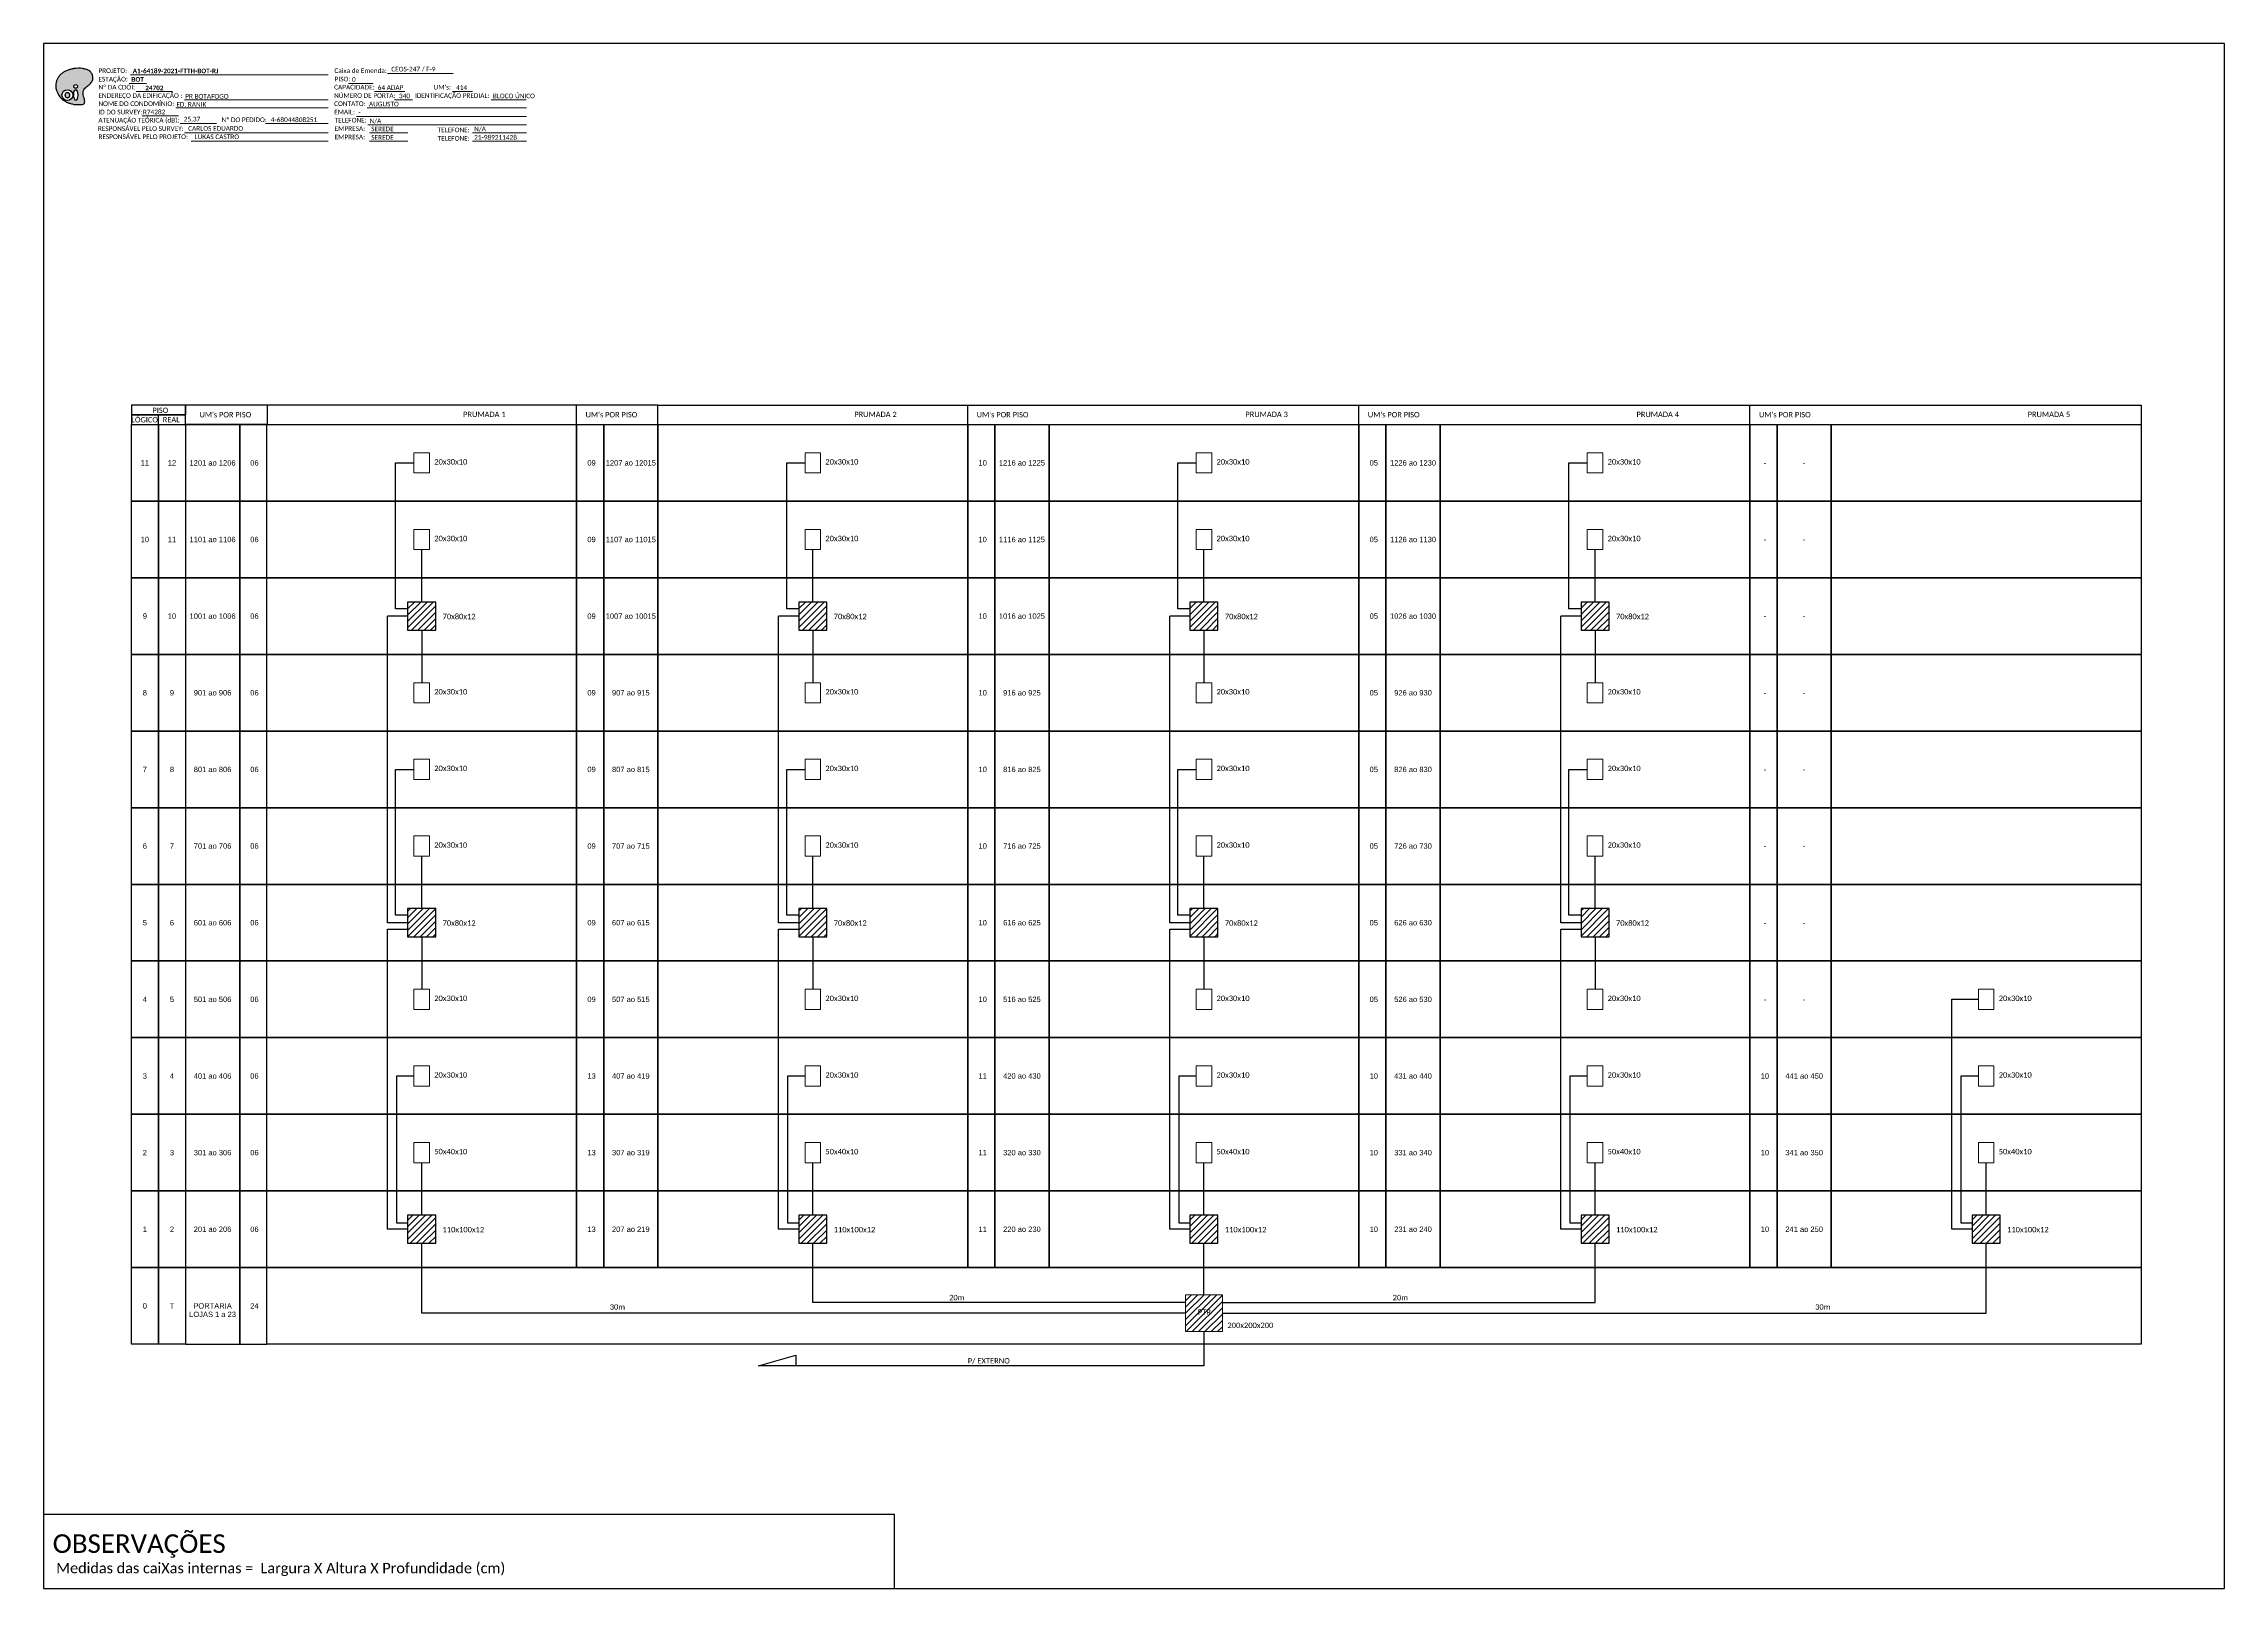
# Model space of a CAD drawing. Extents: x -89 to 2536, y 705 to 1299.
# Drawn here: x 804 to 1642, y 705 to 1299 of the extents above; entities that cross this region are included whole.
import ezdxf
from ezdxf.enums import TextEntityAlignment as Align

# ---------------------------------------------------------------- set-up
doc = ezdxf.new("R2010")
doc.units = 0
doc.styles.add('ARIAL', font='arial.ttf')
doc.styles.add('WMF-Calibri0', font='calibri.ttf')
doc.styles.add('WMF-Calibri1', font='calibrib.ttf')

# ---------------------------------------------------------------- blocks, each defined once
blk = doc.blocks.new('OI')
h = blk.add_hatch(color=40)
edge = h.paths.add_edge_path()
edge.add_spline(control_points=[(4.35, -0.67), (3.92, -0.99), (3.26, -1.5), (2.81, -2.59), (2.9, -3.5), (3.06, -4.27), (3.31, -4.85), (3.37, -5.39), (3.4, -5.88), (3.2, -6.4), (2.54, -6.61), (1.65, -6.63), (0.55, -6.67), (-0.56, -6.42), (-1.61, -6.14), (-2.77, -5.61), (-3.92, -4.77), (-4.89, -3.7), (-5.34, -2.65), (-5.6, -1.94), (-5.85, -0.96), (-5.71, 0.47), (-5.1, 2.02), (-4.14, 3.02), (-3.3, 3.61), (-2.37, 4.16), (-1.36, 4.44), (-0.56, 4.7), (0.79, 4.85), (2.24, 4.97), (3.79, 4.57), (4.67, 4.21), (5.44, 3.65), (5.76, 2.99), (6.03, 2.21), (6.01, 1.46), (5.72, 0.64), (5.31, 0.08), (4.88, -0.38), (4.51, -0.55), (4.35, -0.67)], knot_values=[0, 0, 0, 0, 1.60434, 2.417191, 3.427595, 4.282808, 4.776746, 5.304182, 5.888771, 6.258406, 6.858137, 7.79129, 8.986195, 10.124242, 11.187857, 12.242908, 13.953784, 15.414161, 16.515391, 17.349188, 17.675853, 19.552021, 21.515531, 22.568638, 23.63245, 24.621084, 25.782718, 26.745347, 27.142653, 29.870543, 31.004649, 31.921532, 32.709589, 33.801391, 34.042471, 35.192333, 35.971461, 36.628871, 37.254359, 37.836911, 37.836911, 37.836911, 37.836911], degree=3, periodic=0)
h.paths.add_polyline_path([(1.13, -0.87, -1), (-0.04, -0.87, -1)], flags=16)
edge = h.paths.add_edge_path(flags=16)
edge.add_ellipse((0.56, -3.59), major_axis=(-0.02, 1.71), ratio=0.361305, start_angle=0, end_angle=360)
h.paths.add_polyline_path([(-0.36, -3.62, -1), (-3.8, -3.62, -1)], flags=16)
edge = h.paths.add_edge_path(flags=0)
edge.add_ellipse((-2.08, -3.62), major_axis=(0, 0.885), ratio=0.758294, start_angle=0, end_angle=360)
at = {"color": 40}
for centre, radius in [((-2.08, -3.62), 1.72), ((0.54, -0.87), 0.587)]:
    blk.add_circle(centre, radius, dxfattribs=at)
blk.add_ellipse((-2.08, -3.62), major_axis=(0, 0.885), ratio=0.758294, start_param=-3.141592653589792, end_param=3.141592653589792, dxfattribs=at)
blk.add_ellipse((0.56, -3.59), major_axis=(-0.02, 1.71), ratio=0.361305, dxfattribs=at)
at = {"color": 40, "start_tangent": (-0.800898, -0.598801), "end_tangent": (-0.800898, -0.598801)}
blk.add_spline([(4.35, -0.67), (3.2, -1.78), (2.9, -2.54), (2.92, -3.55), (3.12, -4.38), (3.28, -4.85), (3.37, -5.37), (3.35, -5.95), (3.2, -6.29), (2.66, -6.55), (1.73, -6.63), (0.54, -6.62), (-0.58, -6.41), (-1.6, -6.11), (-2.56, -5.67), (-3.95, -4.67), (-4.89, -3.56), (-5.37, -2.56), (-5.64, -1.78), (-5.72, -1.46), (-5.63, 0.42), (-4.84, 2.22), (-4.13, 2.99), (-3.27, 3.62), (-2.4, 4.09), (-1.3, 4.47), (-0.37, 4.72), (0.02, 4.77), (2.75, 4.8), (3.85, 4.53), (4.69, 4.16), (5.31, 3.68), (5.85, 2.73), (5.93, 2.5), (5.94, 1.35), (5.67, 0.62), (5.29, 0.08), (4.84, -0.36), (4.35, -0.67)], degree=3, dxfattribs=at)
blk = doc.blocks.new('CARIMBO')
at = {"color": 7, "lineweight": 0}
for points in [[(134.48, -16.3), (159.61, -16.3)], [(35.15, -20.06), (41.7, -20.06)], [(35.66, -16.79), (111.64, -16.79)], [(37.81, -23.14), (51.75, -23.14)], [(119.43, -20.02), (128.92, -20.02)], [(129.48, -23.14), (141.1, -23.14)], [(159.42, -23.14), (167.09, -23.14)], [(40.13, -32.55), (54.07, -32.55)], [(52.97, -29.48), (111.64, -29.48)], [(56.38, -26.37), (111.64, -26.37)], [(122.56, -32.72), (187.83, -32.72)], [(126.6, -29.48), (187.83, -29.48)], [(137.07, -26.37), (144.01, -26.37)], [(174.24, -26.37), (187.8, -26.37)], [(54.67, -35.52), (68.61, -35.52)], [(56.38, -39.07), (111.64, -39.07)], [(126.84, -35.96), (187.83, -35.96)], [(127.45, -39.07), (142.25, -39.07)], [(167.06, -39.07), (187.83, -39.07)], [(58.87, -42.31), (111.64, -42.31)], [(127.45, -42.31), (142.25, -42.31)], [(167.06, -42.31), (187.83, -42.31)]]:
    blk.add_lwpolyline(points, dxfattribs=at)
at = {"color": 7, "xscale": 1.213923925163967, "yscale": 1.213923925163967, "zscale": 1.213923925163967, "rotation": 0.1532896023949059}
blk.add_blockref('OI', (13.86, -20.16), dxfattribs=at)
at = {"color": 7, "lineweight": 0, "style": 'WMF-Calibri0'}
for s, height, p in [('PROJETO:', 1.793, (23.26, -16.04)), ('Caixa de Emenda:', 1.7927, (114.02, -16.04)), ('ESTAÇÃO:', 1.793, (23.26, -19.32)), ('ENDEREÇO DA EDIFICAÇÃO :', 1.7927, (23.26, -25.63)), ('Nº DA CDOI:', 1.7927, (23.26, -22.39)), ('CAPACIDADE:', 1.7927, (113.91, -22.39)), ('NÚMERO DE PORTA:', 1.7927, (113.91, -25.63)), ('PISO:', 1.793, (114.09, -19.28)), ('IDENTIFICAÇÃO PREDIAL:', 1.7927, (144.99, -25.63)), ("UM's:", 1.793, (152.15, -22.39)), ('ATENUAÇÃO TEÓRICA (dB):', 1.7927, (23.26, -35.09)), ('NOME DO CONDOMÍNIO:', 1.7927, (23.26, -28.74)), ('ID DO SURVEY:', 1.7927, (23.26, -31.97)), ('CONTATO:', 1.793, (113.91, -28.74)), ('EMAIL:', 1.793, (113.91, -31.97)), ('TELEFONE:', 1.793, (114.09, -35.09)), ('RESPONSÁVEL PELO SURVEY:', 1.7927, (23.02, -38.32)), ('RESPONSÁVEL PELO PROJETO:', 1.7927, (23.26, -41.44)), ('EMPRESA:', 1.793, (114.09, -38.32)), ('EMPRESA:', 1.793, (114.09, -41.56)), ('TELEFONE:', 1.793, (153.7, -38.83)), ('TELEFONE:', 1.793, (153.7, -42.06))]:
    blk.add_text(s, height=height, dxfattribs=at).set_placement(p)
at = {"color": 7, "lineweight": 0, "flags": 8}
for tag, p, style in [('PROJ', (36.46, -16.13), 'WMF-Calibri1'), ('CEOS-XX', (135.87, -15.46), 'WMF-Calibri0'), ('EST', (35.94, -19.41), 'WMF-Calibri1'), ('LOGRADOURO', (56.65, -25.91), 'WMF-Calibri0'), ('PISO_PTR', (120.78, -19.42), 'WMF-Calibri0'), ('CAPAC.', (130.66, -22.52), 'WMF-Calibri0'), ('N°', (138.85, -25.77), 'WMF-Calibri0'), ("UC'S", (160.78, -22.54), 'WMF-Calibri0'), ('N°PREDIO', (174.94, -25.77), 'WMF-Calibri0'), ('_ID_', (40.39, -31.94), 'WMF-Calibri0'), ('NOME_DO_COND.', (53.23, -29.02), 'WMF-Calibri0'), ('O_POTEN', (56.06, -34.68), 'WMF-Calibri0'), ('EMAIL', (123.26, -32.12), 'WMF-Calibri0'), ('NOME_DO_CONTATO', (127.3, -28.89), 'WMF-Calibri0'), ('RES_SURVEY', (57.78, -38.23), 'WMF-Calibri0'), ('RES_PROJ', (60.27, -41.47), 'WMF-Calibri0'), ('TELEFONE', (127.55, -35.36), 'WMF-Calibri0'), ('EMP_RESP_SURVEY', (128.16, -38.47), 'WMF-Calibri0'), ('EMP_RESP_PROJ', (128.16, -41.71), 'WMF-Calibri0'), ('CONT_RESP_SURVEY', (167.76, -38.47), 'WMF-Calibri0'), ('CONT_RESP_PROJ', (167.76, -41.71), 'WMF-Calibri0')]:
    blk.add_attdef(tag, p, '', height=1.79, dxfattribs=dict(at, style=style))
at = {"color": 7, "lineweight": 0, "style": 'WMF-Calibri1', "flags": 8}
blk.add_attdef("N° CDO'S", text='', height=1.79, dxfattribs=at).set_placement((44.78, -22.68), align=Align.CENTER)

msp = doc.modelspace()

# ---------------------------------------------------------------- hatches: boundary and pattern name
h = msp.add_hatch()
h.set_pattern_fill('ANSI31', color=1, scale=0.54)
h.paths.add_polyline_path([(943.48, 1073.48), (954.28, 1073.48), (954.28, 1084.28), (943.48, 1084.28)])
h = msp.add_hatch()
h.set_pattern_fill('ANSI31', color=1, scale=0.54)
h.paths.add_polyline_path([(1093.88, 1073.48), (1104.68, 1073.48), (1104.68, 1084.28), (1093.88, 1084.28)])
h = msp.add_hatch()
h.set_pattern_fill('ANSI31', color=1, scale=0.54)
h.paths.add_polyline_path([(1244.28, 1073.48), (1255.08, 1073.48), (1255.08, 1084.28), (1244.28, 1084.28)])
h = msp.add_hatch()
h.set_pattern_fill('ANSI31', color=1, scale=0.54)
h.paths.add_polyline_path([(1394.68, 1073.48), (1405.48, 1073.48), (1405.48, 1084.28), (1394.68, 1084.28)])
h = msp.add_hatch()
h.set_pattern_fill('ANSI31', color=1, scale=0.54)
h.paths.add_polyline_path([(943.48, 955.6), (954.28, 955.6), (954.28, 966.4), (943.48, 966.4)])
h = msp.add_hatch()
h.set_pattern_fill('ANSI31', color=1, scale=0.54)
h.paths.add_polyline_path([(1093.88, 955.6), (1104.68, 955.6), (1104.68, 966.4), (1093.88, 966.4)])
h = msp.add_hatch()
h.set_pattern_fill('ANSI31', color=1, scale=0.54)
h.paths.add_polyline_path([(1244.28, 955.6), (1255.08, 955.6), (1255.08, 966.4), (1244.28, 966.4)])
h = msp.add_hatch()
h.set_pattern_fill('ANSI31', color=1, scale=0.54)
h.paths.add_polyline_path([(1394.68, 955.6), (1405.48, 955.6), (1405.48, 966.4), (1394.68, 966.4)])
h = msp.add_hatch()
h.set_pattern_fill('ANSI31', color=1, scale=0.54)
h.paths.add_polyline_path([(943.48, 837.72), (954.28, 837.72), (954.28, 848.52), (943.48, 848.52)])
h = msp.add_hatch()
h.set_pattern_fill('ANSI31', color=1, scale=0.54)
h.paths.add_polyline_path([(1093.88, 837.72), (1104.68, 837.72), (1104.68, 848.52), (1093.88, 848.52)])
h = msp.add_hatch()
h.set_pattern_fill('ANSI31', color=1, scale=0.54)
h.paths.add_polyline_path([(1244.28, 837.72), (1255.08, 837.72), (1255.08, 848.52), (1244.28, 848.52)])
h = msp.add_hatch()
h.set_pattern_fill('ANSI31', color=1, scale=0.54)
h.paths.add_polyline_path([(1394.68, 837.72), (1405.48, 837.72), (1405.48, 848.52), (1394.68, 848.52)])
h = msp.add_hatch()
h.set_pattern_fill('ANSI31', color=1, scale=0.54)
h.paths.add_polyline_path([(1545.07, 837.72), (1555.87, 837.72), (1555.87, 848.52), (1545.07, 848.52)])
h = msp.add_hatch()
h.set_pattern_fill('ANSI31', color=1, scale=0.54)
h.set_pattern_definition([(45, (682.627, 3187.1284), (-1.2123346, 1.2123346), [])])
h.paths.add_polyline_path([(1256.79, 803.74), (1256.79, 817.96), (1242.56, 817.96), (1242.56, 803.74)])
h.paths.add_polyline_path([(1246.83, 809.71), (1252.95, 809.71), (1252.95, 812.83), (1246.83, 812.83)], flags=24)

# ---------------------------------------------------------------- linework, layer by layer
for points in [[(803.5, 705.02), (1642.06, 705.02), (1642.06, 1299.02), (803.5, 1299.02), (803.5, 705.02)], [(858.06, 1152.55), (1039.7, 1152.55), (1039.7, 1159.95), (858.06, 1159.95), (858.06, 1159.95), (858.06, 1156.25)], [(889.61, 1152.55), (889.61, 1159.95)], [(1008.44, 1152.55), (1008.44, 1159.95)], [(1158.84, 1152.55), (1158.84, 1159.95)], [(1309.24, 1152.55), (1309.24, 1159.95)], [(1459.64, 1152.55), (1459.64, 1159.95)], [(847.64, 1152.55), (847.64, 1156.25)], [(1490.9, 798.92), (889.3, 798.92), (889.3, 828.39), (1490.9, 828.39)], [(1490.9, 828.39), (1610.05, 828.39), (1610.05, 798.92), (1490.9, 798.92)]]:
    msp.add_lwpolyline(points)
at = {"color": 7, "lineweight": 0}
msp.add_lwpolyline([(888.81, 1268.26), (912.96, 1268.26)], dxfattribs=at)
for points in [[(837.23, 1156.25), (858.06, 1156.25), (858.06, 1159.95), (837.23, 1159.95)], [(837.23, 1152.55), (858.06, 1152.55), (858.06, 1156.25), (837.23, 1156.25)], [(837.23, 1152.55), (847.64, 1152.55), (847.64, 1123.08), (837.23, 1123.08)], [(847.64, 1152.55), (858.06, 1152.55), (858.06, 1123.08), (847.64, 1123.08)], [(878.89, 1152.55), (858.06, 1152.55), (858.06, 1123.08), (878.89, 1123.08)], [(889.3, 1152.55), (878.89, 1152.55), (878.89, 1123.08), (889.3, 1123.08)], [(889.3, 1152.55), (1008.46, 1152.55), (1008.46, 1123.08), (889.3, 1123.08)], [(1008.46, 1152.55), (1018.87, 1152.55), (1018.87, 1123.08), (1008.46, 1123.08)], [(1018.87, 1152.55), (1039.7, 1152.55), (1039.7, 1123.08), (1018.87, 1123.08)], [(1039.7, 1152.55), (1158.85, 1152.55), (1158.85, 1123.08), (1039.7, 1123.08)], [(1158.85, 1152.55), (1169.27, 1152.55), (1169.27, 1123.08), (1158.85, 1123.08)], [(1169.27, 1152.55), (1190.1, 1152.55), (1190.1, 1123.08), (1169.27, 1123.08)], [(1190.1, 1152.55), (1309.25, 1152.55), (1309.25, 1123.08), (1190.1, 1123.08)], [(1309.25, 1152.55), (1319.67, 1152.55), (1319.67, 1123.08), (1309.25, 1123.08)], [(1319.67, 1152.55), (1340.5, 1152.55), (1340.5, 1123.08), (1319.67, 1123.08)], [(1340.5, 1152.55), (1459.65, 1152.55), (1459.65, 1123.08), (1340.5, 1123.08)], [(1459.65, 1152.55), (1470.07, 1152.55), (1470.07, 1123.08), (1459.65, 1123.08)], [(1470.07, 1152.55), (1490.9, 1152.55), (1490.9, 1123.08), (1470.07, 1123.08)], [(1490.9, 1152.55), (1610.05, 1152.55), (1610.05, 1123.08), (1490.9, 1123.08)], [(837.23, 1123.08), (847.64, 1123.08), (847.64, 1093.61), (837.23, 1093.61)], [(847.64, 1123.08), (858.06, 1123.08), (858.06, 1093.61), (847.64, 1093.61)], [(847.64, 1123.08), (858.06, 1123.08), (858.06, 1093.61), (847.64, 1093.61)], [(878.89, 1123.08), (858.06, 1123.08), (858.06, 1093.61), (878.89, 1093.61)], [(889.3, 1123.08), (878.89, 1123.08), (878.89, 1093.61), (889.3, 1093.61)], [(889.3, 1123.08), (1008.46, 1123.08), (1008.46, 1093.61), (889.3, 1093.61)], [(1008.46, 1123.08), (1018.87, 1123.08), (1018.87, 1093.61), (1008.46, 1093.61)], [(1018.87, 1123.08), (1039.7, 1123.08), (1039.7, 1093.61), (1018.87, 1093.61)], [(1039.7, 1123.08), (1158.85, 1123.08), (1158.85, 1093.61), (1039.7, 1093.61)], [(1158.85, 1123.08), (1169.27, 1123.08), (1169.27, 1093.61), (1158.85, 1093.61)], [(1169.27, 1123.08), (1190.1, 1123.08), (1190.1, 1093.61), (1169.27, 1093.61)], [(1190.1, 1123.08), (1309.25, 1123.08), (1309.25, 1093.61), (1190.1, 1093.61)], [(1309.25, 1123.08), (1319.67, 1123.08), (1319.67, 1093.61), (1309.25, 1093.61)], [(1319.67, 1123.08), (1340.5, 1123.08), (1340.5, 1093.61), (1319.67, 1093.61)], [(1340.5, 1123.08), (1459.65, 1123.08), (1459.65, 1093.61), (1340.5, 1093.61)], [(1459.65, 1123.08), (1470.07, 1123.08), (1470.07, 1093.61), (1459.65, 1093.61)], [(1470.07, 1123.08), (1490.9, 1123.08), (1490.9, 1093.61), (1470.07, 1093.61)], [(1490.9, 1123.08), (1610.05, 1123.08), (1610.05, 1093.61), (1490.9, 1093.61)], [(837.23, 1093.61), (847.64, 1093.61), (847.64, 1064.14), (837.23, 1064.14)], [(847.64, 1093.61), (858.06, 1093.61), (858.06, 1064.14), (847.64, 1064.14)], [(847.64, 1093.61), (858.06, 1093.61), (858.06, 1064.14), (847.64, 1064.14)], [(878.89, 1093.61), (858.06, 1093.61), (858.06, 1064.14), (878.89, 1064.14)], [(889.3, 1093.61), (878.89, 1093.61), (878.89, 1064.14), (889.3, 1064.14)], [(889.3, 1093.61), (1008.46, 1093.61), (1008.46, 1064.14), (889.3, 1064.14)], [(1008.46, 1093.61), (1018.87, 1093.61), (1018.87, 1064.14), (1008.46, 1064.14)], [(1018.87, 1093.61), (1039.7, 1093.61), (1039.7, 1064.14), (1018.87, 1064.14)], [(1039.7, 1093.61), (1158.85, 1093.61), (1158.85, 1064.14), (1039.7, 1064.14)], [(1158.85, 1093.61), (1169.27, 1093.61), (1169.27, 1064.14), (1158.85, 1064.14)], [(1169.27, 1093.61), (1190.1, 1093.61), (1190.1, 1064.14), (1169.27, 1064.14)], [(1190.1, 1093.61), (1309.25, 1093.61), (1309.25, 1064.14), (1190.1, 1064.14)], [(1309.25, 1093.61), (1319.67, 1093.61), (1319.67, 1064.14), (1309.25, 1064.14)], [(1319.67, 1093.61), (1340.5, 1093.61), (1340.5, 1064.14), (1319.67, 1064.14)], [(1340.5, 1093.61), (1459.65, 1093.61), (1459.65, 1064.14), (1340.5, 1064.14)], [(1459.65, 1093.61), (1470.07, 1093.61), (1470.07, 1064.14), (1459.65, 1064.14)], [(1470.07, 1093.61), (1490.9, 1093.61), (1490.9, 1064.14), (1470.07, 1064.14)], [(1490.9, 1093.61), (1610.05, 1093.61), (1610.05, 1064.14), (1490.9, 1064.14)], [(837.23, 1064.14), (847.64, 1064.14), (847.64, 1034.67), (837.23, 1034.67)], [(847.64, 1064.14), (858.06, 1064.14), (858.06, 1034.67), (847.64, 1034.67)], [(847.64, 1064.14), (858.06, 1064.14), (858.06, 1034.67), (847.64, 1034.67)], [(878.89, 1064.14), (858.06, 1064.14), (858.06, 1034.67), (878.89, 1034.67)], [(889.3, 1064.14), (878.89, 1064.14), (878.89, 1034.67), (889.3, 1034.67)], [(889.3, 1064.14), (1008.46, 1064.14), (1008.46, 1034.67), (889.3, 1034.67)], [(1008.46, 1064.14), (1018.87, 1064.14), (1018.87, 1034.67), (1008.46, 1034.67)], [(1018.87, 1064.14), (1039.7, 1064.14), (1039.7, 1034.67), (1018.87, 1034.67)], [(1039.7, 1064.14), (1158.85, 1064.14), (1158.85, 1034.67), (1039.7, 1034.67)], [(1158.85, 1064.14), (1169.27, 1064.14), (1169.27, 1034.67), (1158.85, 1034.67)], [(1169.27, 1064.14), (1190.1, 1064.14), (1190.1, 1034.67), (1169.27, 1034.67)], [(1190.1, 1064.14), (1309.25, 1064.14), (1309.25, 1034.67), (1190.1, 1034.67)], [(1309.25, 1064.14), (1319.67, 1064.14), (1319.67, 1034.67), (1309.25, 1034.67)], [(1319.67, 1064.14), (1340.5, 1064.14), (1340.5, 1034.67), (1319.67, 1034.67)], [(1340.5, 1064.14), (1459.65, 1064.14), (1459.65, 1034.67), (1340.5, 1034.67)], [(1459.65, 1064.14), (1470.07, 1064.14), (1470.07, 1034.67), (1459.65, 1034.67)], [(1470.07, 1064.14), (1490.9, 1064.14), (1490.9, 1034.67), (1470.07, 1034.67)], [(1490.9, 1064.14), (1610.05, 1064.14), (1610.05, 1034.67), (1490.9, 1034.67)], [(837.23, 1034.67), (847.64, 1034.67), (847.64, 1005.2), (837.23, 1005.2)], [(847.64, 1034.67), (858.06, 1034.67), (858.06, 1005.2), (847.64, 1005.2)], [(847.64, 1034.67), (858.06, 1034.67), (858.06, 1005.2), (847.64, 1005.2)], [(878.89, 1034.67), (858.06, 1034.67), (858.06, 1005.2), (878.89, 1005.2)], [(889.3, 1034.67), (878.89, 1034.67), (878.89, 1005.2), (889.3, 1005.2)], [(889.3, 1034.67), (1008.46, 1034.67), (1008.46, 1005.2), (889.3, 1005.2)], [(1008.46, 1034.67), (1018.87, 1034.67), (1018.87, 1005.2), (1008.46, 1005.2)], [(1018.87, 1034.67), (1039.7, 1034.67), (1039.7, 1005.2), (1018.87, 1005.2)], [(1039.7, 1034.67), (1158.85, 1034.67), (1158.85, 1005.2), (1039.7, 1005.2)], [(1158.85, 1034.67), (1169.27, 1034.67), (1169.27, 1005.2), (1158.85, 1005.2)], [(1169.27, 1034.67), (1190.1, 1034.67), (1190.1, 1005.2), (1169.27, 1005.2)], [(1190.1, 1034.67), (1309.25, 1034.67), (1309.25, 1005.2), (1190.1, 1005.2)], [(1309.25, 1034.67), (1319.67, 1034.67), (1319.67, 1005.2), (1309.25, 1005.2)], [(1319.67, 1034.67), (1340.5, 1034.67), (1340.5, 1005.2), (1319.67, 1005.2)], [(1340.5, 1034.67), (1459.65, 1034.67), (1459.65, 1005.2), (1340.5, 1005.2)], [(1459.65, 1034.67), (1470.07, 1034.67), (1470.07, 1005.2), (1459.65, 1005.2)], [(1470.07, 1034.67), (1490.9, 1034.67), (1490.9, 1005.2), (1470.07, 1005.2)], [(1490.9, 1034.67), (1610.05, 1034.67), (1610.05, 1005.2), (1490.9, 1005.2)], [(837.23, 1005.2), (847.64, 1005.2), (847.64, 975.73), (837.23, 975.73)], [(847.64, 1005.2), (858.06, 1005.2), (858.06, 975.73), (847.64, 975.73)], [(847.64, 1005.2), (858.06, 1005.2), (858.06, 975.73), (847.64, 975.73)], [(878.89, 1005.2), (858.06, 1005.2), (858.06, 975.73), (878.89, 975.73)], [(889.3, 1005.2), (878.89, 1005.2), (878.89, 975.73), (889.3, 975.73)], [(889.3, 1005.2), (1008.46, 1005.2), (1008.46, 975.73), (889.3, 975.73)], [(1008.46, 1005.2), (1018.87, 1005.2), (1018.87, 975.73), (1008.46, 975.73)], [(1018.87, 1005.2), (1039.7, 1005.2), (1039.7, 975.73), (1018.87, 975.73)], [(1039.7, 1005.2), (1158.85, 1005.2), (1158.85, 975.73), (1039.7, 975.73)], [(1158.85, 1005.2), (1169.27, 1005.2), (1169.27, 975.73), (1158.85, 975.73)], [(1169.27, 1005.2), (1190.1, 1005.2), (1190.1, 975.73), (1169.27, 975.73)], [(1190.1, 1005.2), (1309.25, 1005.2), (1309.25, 975.73), (1190.1, 975.73)], [(1309.25, 1005.2), (1319.67, 1005.2), (1319.67, 975.73), (1309.25, 975.73)], [(1319.67, 1005.2), (1340.5, 1005.2), (1340.5, 975.73), (1319.67, 975.73)], [(1340.5, 1005.2), (1459.65, 1005.2), (1459.65, 975.73), (1340.5, 975.73)], [(1459.65, 1005.2), (1470.07, 1005.2), (1470.07, 975.73), (1459.65, 975.73)], [(1470.07, 1005.2), (1490.9, 1005.2), (1490.9, 975.73), (1470.07, 975.73)], [(1490.9, 1005.2), (1610.05, 1005.2), (1610.05, 975.73), (1490.9, 975.73)], [(837.23, 975.73), (847.64, 975.73), (847.64, 946.27), (837.23, 946.27)], [(847.64, 975.73), (858.06, 975.73), (858.06, 946.27), (847.64, 946.27)], [(847.64, 975.73), (858.06, 975.73), (858.06, 946.27), (847.64, 946.27)], [(878.89, 975.73), (858.06, 975.73), (858.06, 946.27), (878.89, 946.27)], [(889.3, 975.73), (878.89, 975.73), (878.89, 946.27), (889.3, 946.27)], [(889.3, 975.73), (1008.46, 975.73), (1008.46, 946.27), (889.3, 946.27)], [(1008.46, 975.73), (1018.87, 975.73), (1018.87, 946.27), (1008.46, 946.27)], [(1018.87, 975.73), (1039.7, 975.73), (1039.7, 946.27), (1018.87, 946.27)], [(1039.7, 975.73), (1158.85, 975.73), (1158.85, 946.27), (1039.7, 946.27)], [(1158.85, 975.73), (1169.27, 975.73), (1169.27, 946.27), (1158.85, 946.27)], [(1169.27, 975.73), (1190.1, 975.73), (1190.1, 946.27), (1169.27, 946.27)], [(1190.1, 975.73), (1309.25, 975.73), (1309.25, 946.27), (1190.1, 946.27)], [(1309.25, 975.73), (1319.67, 975.73), (1319.67, 946.27), (1309.25, 946.27)], [(1319.67, 975.73), (1340.5, 975.73), (1340.5, 946.27), (1319.67, 946.27)], [(1340.5, 975.73), (1459.65, 975.73), (1459.65, 946.27), (1340.5, 946.27)], [(1459.65, 975.73), (1470.07, 975.73), (1470.07, 946.27), (1459.65, 946.27)], [(1470.07, 975.73), (1490.9, 975.73), (1490.9, 946.27), (1470.07, 946.27)], [(1490.9, 975.73), (1610.05, 975.73), (1610.05, 946.27), (1490.9, 946.27)], [(837.23, 946.27), (847.64, 946.27), (847.64, 916.8), (837.23, 916.8)], [(847.64, 946.27), (858.06, 946.27), (858.06, 916.8), (847.64, 916.8)], [(847.64, 946.27), (858.06, 946.27), (858.06, 916.8), (847.64, 916.8)], [(878.89, 946.27), (858.06, 946.27), (858.06, 916.8), (878.89, 916.8)], [(889.3, 946.27), (878.89, 946.27), (878.89, 916.8), (889.3, 916.8)], [(889.3, 946.27), (1008.46, 946.27), (1008.46, 916.8), (889.3, 916.8)], [(1008.46, 946.27), (1018.87, 946.27), (1018.87, 916.8), (1008.46, 916.8)], [(1018.87, 946.27), (1039.7, 946.27), (1039.7, 916.8), (1018.87, 916.8)], [(1039.7, 946.27), (1158.85, 946.27), (1158.85, 916.8), (1039.7, 916.8)], [(1158.85, 946.27), (1169.27, 946.27), (1169.27, 916.8), (1158.85, 916.8)], [(1169.27, 946.27), (1190.1, 946.27), (1190.1, 916.8), (1169.27, 916.8)], [(1190.1, 946.27), (1309.25, 946.27), (1309.25, 916.8), (1190.1, 916.8)], [(1309.25, 946.27), (1319.67, 946.27), (1319.67, 916.8), (1309.25, 916.8)], [(1319.67, 946.27), (1340.5, 946.27), (1340.5, 916.8), (1319.67, 916.8)], [(1340.5, 946.27), (1459.65, 946.27), (1459.65, 916.8), (1340.5, 916.8)], [(1459.65, 946.27), (1470.07, 946.27), (1470.07, 916.8), (1459.65, 916.8)], [(1470.07, 946.27), (1490.9, 946.27), (1490.9, 916.8), (1470.07, 916.8)], [(1490.9, 946.27), (1610.05, 946.27), (1610.05, 916.8), (1490.9, 916.8)], [(837.23, 916.8), (847.64, 916.8), (847.64, 887.33), (837.23, 887.33)], [(847.64, 916.8), (858.06, 916.8), (858.06, 887.33), (847.64, 887.33)], [(847.64, 916.8), (858.06, 916.8), (858.06, 887.33), (847.64, 887.33)], [(878.89, 916.8), (858.06, 916.8), (858.06, 887.33), (878.89, 887.33)], [(889.3, 916.8), (878.89, 916.8), (878.89, 887.33), (889.3, 887.33)], [(889.3, 916.8), (1008.46, 916.8), (1008.46, 887.33), (889.3, 887.33)], [(1008.46, 916.8), (1018.87, 916.8), (1018.87, 887.33), (1008.46, 887.33)], [(1018.87, 916.8), (1039.7, 916.8), (1039.7, 887.33), (1018.87, 887.33)], [(1039.7, 916.8), (1158.85, 916.8), (1158.85, 887.33), (1039.7, 887.33)], [(1158.85, 916.8), (1169.27, 916.8), (1169.27, 887.33), (1158.85, 887.33)], [(1169.27, 916.8), (1190.1, 916.8), (1190.1, 887.33), (1169.27, 887.33)], [(1190.1, 916.8), (1309.25, 916.8), (1309.25, 887.33), (1190.1, 887.33)], [(1309.25, 916.8), (1319.67, 916.8), (1319.67, 887.33), (1309.25, 887.33)], [(1319.67, 916.8), (1340.5, 916.8), (1340.5, 887.33), (1319.67, 887.33)], [(1340.5, 916.8), (1459.65, 916.8), (1459.65, 887.33), (1340.5, 887.33)], [(1459.65, 916.8), (1470.07, 916.8), (1470.07, 887.33), (1459.65, 887.33)], [(1470.07, 916.8), (1490.9, 916.8), (1490.9, 887.33), (1470.07, 887.33)], [(1490.9, 916.8), (1610.05, 916.8), (1610.05, 887.33), (1490.9, 887.33)], [(837.23, 887.33), (847.64, 887.33), (847.64, 857.86), (837.23, 857.86)], [(847.64, 887.33), (858.06, 887.33), (858.06, 857.86), (847.64, 857.86)], [(847.64, 887.33), (858.06, 887.33), (858.06, 857.86), (847.64, 857.86)], [(878.89, 887.33), (858.06, 887.33), (858.06, 857.86), (878.89, 857.86)], [(889.3, 887.33), (878.89, 887.33), (878.89, 857.86), (889.3, 857.86)], [(889.3, 887.33), (1008.46, 887.33), (1008.46, 857.86), (889.3, 857.86)], [(1008.46, 887.33), (1018.87, 887.33), (1018.87, 857.86), (1008.46, 857.86)], [(1018.87, 887.33), (1039.7, 887.33), (1039.7, 857.86), (1018.87, 857.86)], [(1039.7, 887.33), (1158.85, 887.33), (1158.85, 857.86), (1039.7, 857.86)], [(1158.85, 887.33), (1169.27, 887.33), (1169.27, 857.86), (1158.85, 857.86)], [(1169.27, 887.33), (1190.1, 887.33), (1190.1, 857.86), (1169.27, 857.86)], [(1190.1, 887.33), (1309.25, 887.33), (1309.25, 857.86), (1190.1, 857.86)], [(1309.25, 887.33), (1319.67, 887.33), (1319.67, 857.86), (1309.25, 857.86)], [(1319.67, 887.33), (1340.5, 887.33), (1340.5, 857.86), (1319.67, 857.86)], [(1340.5, 887.33), (1459.65, 887.33), (1459.65, 857.86), (1340.5, 857.86)], [(1459.65, 887.33), (1470.07, 887.33), (1470.07, 857.86), (1459.65, 857.86)], [(1470.07, 887.33), (1490.9, 887.33), (1490.9, 857.86), (1470.07, 857.86)], [(1490.9, 887.33), (1610.05, 887.33), (1610.05, 857.86), (1490.9, 857.86)], [(837.23, 857.86), (847.64, 857.86), (847.64, 828.39), (837.23, 828.39)], [(847.64, 857.86), (858.06, 857.86), (858.06, 828.39), (847.64, 828.39)], [(847.64, 857.86), (858.06, 857.86), (858.06, 828.39), (847.64, 828.39)], [(878.89, 857.86), (858.06, 857.86), (858.06, 828.39), (878.89, 828.39)], [(889.3, 857.86), (878.89, 857.86), (878.89, 828.39), (889.3, 828.39)], [(889.3, 857.86), (1008.46, 857.86), (1008.46, 828.39), (889.3, 828.39)], [(1008.46, 857.86), (1018.87, 857.86), (1018.87, 828.39), (1008.46, 828.39)], [(1018.87, 857.86), (1039.7, 857.86), (1039.7, 828.39), (1018.87, 828.39)], [(1039.7, 857.86), (1158.85, 857.86), (1158.85, 828.39), (1039.7, 828.39)], [(1158.85, 857.86), (1169.27, 857.86), (1169.27, 828.39), (1158.85, 828.39)], [(1169.27, 857.86), (1190.1, 857.86), (1190.1, 828.39), (1169.27, 828.39)], [(1190.1, 857.86), (1309.25, 857.86), (1309.25, 828.39), (1190.1, 828.39)], [(1309.25, 857.86), (1319.67, 857.86), (1319.67, 828.39), (1309.25, 828.39)], [(1319.67, 857.86), (1340.5, 857.86), (1340.5, 828.39), (1319.67, 828.39)], [(1340.5, 857.86), (1459.65, 857.86), (1459.65, 828.39), (1340.5, 828.39)], [(1459.65, 857.86), (1470.07, 857.86), (1470.07, 828.39), (1459.65, 828.39)], [(1470.07, 857.86), (1490.9, 857.86), (1490.9, 828.39), (1470.07, 828.39)], [(1490.9, 857.86), (1610.05, 857.86), (1610.05, 828.39), (1490.9, 828.39)], [(837.23, 828.39), (847.64, 828.39), (847.64, 798.92), (837.23, 798.92)], [(847.64, 828.39), (858.06, 828.39), (858.06, 798.92), (847.64, 798.92)], [(847.64, 828.39), (858.06, 828.39), (858.06, 798.92), (847.64, 798.92)], [(878.89, 828.39), (858.06, 828.39), (858.06, 798.92), (878.89, 798.92)], [(889.3, 828.39), (878.89, 828.39), (878.89, 798.92), (889.3, 798.92)]]:
    msp.add_lwpolyline(points, close=True)
at = {"color": 7, "ltscale": 0.5}
msp.add_lwpolyline([(1039.7, 1159.95), (1610.05, 1159.95), (1610.05, 1152.55)], dxfattribs=at)
at = {"color": 0, "lineweight": 0}
for points in [[(945.9, 1141.7), (951.86, 1141.7), (951.86, 1133.94), (945.9, 1133.94)], [(1096.3, 1141.7), (1102.26, 1141.7), (1102.26, 1133.94), (1096.3, 1133.94)], [(1246.7, 1141.7), (1252.66, 1141.7), (1252.66, 1133.94), (1246.7, 1133.94)], [(1397.1, 1141.7), (1403.06, 1141.7), (1403.06, 1133.94), (1397.1, 1133.94)], [(945.9, 1112.23), (951.86, 1112.23), (951.86, 1104.47), (945.9, 1104.47)], [(1096.3, 1112.23), (1102.26, 1112.23), (1102.26, 1104.47), (1096.3, 1104.47)], [(1246.7, 1112.23), (1252.66, 1112.23), (1252.66, 1104.47), (1246.7, 1104.47)], [(1397.1, 1112.23), (1403.06, 1112.23), (1403.06, 1104.47), (1397.1, 1104.47)], [(945.9, 1053.29), (951.86, 1053.29), (951.86, 1045.53), (945.9, 1045.53)], [(1096.3, 1053.29), (1102.26, 1053.29), (1102.26, 1045.53), (1096.3, 1045.53)], [(1246.7, 1053.29), (1252.66, 1053.29), (1252.66, 1045.53), (1246.7, 1045.53)], [(1397.1, 1053.29), (1403.06, 1053.29), (1403.06, 1045.53), (1397.1, 1045.53)], [(945.9, 1023.82), (951.86, 1023.82), (951.86, 1016.06), (945.9, 1016.06)], [(1096.3, 1023.82), (1102.26, 1023.82), (1102.26, 1016.06), (1096.3, 1016.06)], [(1246.7, 1023.82), (1252.66, 1023.82), (1252.66, 1016.06), (1246.7, 1016.06)], [(1397.1, 1023.82), (1403.06, 1023.82), (1403.06, 1016.06), (1397.1, 1016.06)], [(945.9, 994.35), (951.86, 994.35), (951.86, 986.59), (945.9, 986.59)], [(1096.3, 994.35), (1102.26, 994.35), (1102.26, 986.59), (1096.3, 986.59)], [(1246.7, 994.35), (1252.66, 994.35), (1252.66, 986.59), (1246.7, 986.59)], [(1397.1, 994.35), (1403.06, 994.35), (1403.06, 986.59), (1397.1, 986.59)], [(945.9, 935.41), (951.86, 935.41), (951.86, 927.65), (945.9, 927.65)], [(1096.3, 935.41), (1102.26, 935.41), (1102.26, 927.65), (1096.3, 927.65)], [(1246.7, 935.41), (1252.66, 935.41), (1252.66, 927.65), (1246.7, 927.65)], [(1397.1, 935.41), (1403.06, 935.41), (1403.06, 927.65), (1397.1, 927.65)], [(1547.49, 935.41), (1553.45, 935.41), (1553.45, 927.65), (1547.49, 927.65)], [(945.9, 905.94), (951.86, 905.94), (951.86, 898.18), (945.9, 898.18)], [(1096.3, 905.94), (1102.26, 905.94), (1102.26, 898.18), (1096.3, 898.18)], [(1246.7, 905.94), (1252.66, 905.94), (1252.66, 898.18), (1246.7, 898.18)], [(1397.1, 905.94), (1403.06, 905.94), (1403.06, 898.18), (1397.1, 898.18)], [(1547.49, 905.94), (1553.45, 905.94), (1553.45, 898.18), (1547.49, 898.18)], [(945.9, 876.47), (951.86, 876.47), (951.86, 868.71), (945.9, 868.71)], [(1096.3, 876.47), (1102.26, 876.47), (1102.26, 868.71), (1096.3, 868.71)], [(1246.7, 876.47), (1252.66, 876.47), (1252.66, 868.71), (1246.7, 868.71)], [(1397.1, 876.47), (1403.06, 876.47), (1403.06, 868.71), (1397.1, 868.71)], [(1547.49, 876.47), (1553.45, 876.47), (1553.45, 868.71), (1547.49, 868.71)]]:
    msp.add_lwpolyline(points, close=True, dxfattribs=at)
at = {"color": 3, "ltscale": 0.5}
for points in [[(943.48, 1081.73), (938.85, 1081.73), (938.85, 1137.82), (945.9, 1137.82)], [(1093.88, 1081.73), (1089.25, 1081.73), (1089.25, 1137.82), (1096.3, 1137.82)], [(1244.28, 1081.73), (1239.65, 1081.73), (1239.65, 1137.82), (1246.7, 1137.82)], [(1394.68, 1081.73), (1390.05, 1081.73), (1390.05, 1137.82), (1397.1, 1137.82)], [(948.88, 1084.28), (948.88, 1104.47)], [(1099.28, 1084.28), (1099.28, 1104.47)], [(1249.68, 1084.28), (1249.68, 1104.47)], [(1400.08, 1084.28), (1400.08, 1104.47)], [(943.48, 1078.88), (935.7, 1078.88)], [(935.7, 961), (935.7, 1078.88)], [(948.88, 1073.48), (948.88, 1053.29)], [(1093.88, 1078.88), (1086.1, 1078.88)], [(1086.1, 961), (1086.1, 1078.88)], [(1099.28, 1073.48), (1099.28, 1053.29)], [(1244.28, 1078.88), (1236.5, 1078.88)], [(1236.5, 961), (1236.5, 1078.88)], [(1249.68, 1073.48), (1249.68, 1053.29)], [(1394.68, 1078.88), (1386.9, 1078.88)], [(1386.9, 961), (1386.9, 1078.88)], [(1400.08, 1073.48), (1400.08, 1053.29)], [(943.48, 963.85), (938.85, 963.85), (938.85, 1019.94), (945.9, 1019.94)], [(1093.88, 963.85), (1089.25, 963.85), (1089.25, 1019.94), (1096.3, 1019.94)], [(1244.28, 963.85), (1239.65, 963.85), (1239.65, 1019.94), (1246.7, 1019.94)], [(1394.68, 963.85), (1390.05, 963.85), (1390.05, 1019.94), (1397.1, 1019.94)], [(948.88, 966.4), (948.88, 986.59)], [(1099.28, 966.4), (1099.28, 986.59)], [(1249.68, 966.4), (1249.68, 986.59)], [(1400.08, 966.4), (1400.08, 986.59)], [(943.48, 961), (935.7, 961)], [(943.48, 843.12), (935.7, 843.12), (935.7, 958.45), (943.48, 958.45)], [(1093.88, 961), (1086.1, 961)], [(1093.88, 843.12), (1086.1, 843.12), (1086.1, 958.45), (1093.88, 958.45)], [(1244.28, 961), (1236.5, 961)], [(1244.28, 843.12), (1236.5, 843.12), (1236.5, 958.45), (1244.28, 958.45)], [(1394.68, 961), (1386.9, 961)], [(1394.68, 843.12), (1386.9, 843.12), (1386.9, 958.45), (1394.68, 958.45)], [(948.88, 955.6), (948.88, 935.41)], [(1099.28, 955.6), (1099.28, 935.41)], [(1249.68, 955.6), (1249.68, 935.41)], [(1400.08, 955.6), (1400.08, 935.41)], [(1545.07, 843.12), (1537.3, 843.12), (1537.3, 931.53), (1547.49, 931.53)], [(943.48, 845.5), (939.3, 845.5), (939.3, 902.06), (945.9, 902.06)], [(1093.88, 845.5), (1089.7, 845.5), (1089.7, 902.06), (1096.3, 902.06)], [(1244.28, 845.5), (1240.1, 845.5), (1240.1, 902.06), (1246.7, 902.06)], [(1394.68, 845.5), (1390.5, 845.5), (1390.5, 902.06), (1397.1, 902.06)], [(1545.07, 845.5), (1540.9, 845.5), (1540.9, 902.06), (1547.49, 902.06)], [(948.88, 848.52), (948.88, 868.71)], [(1099.28, 848.52), (1099.28, 868.71)], [(1249.68, 848.52), (1249.68, 868.71)], [(1400.08, 848.52), (1400.08, 868.71)], [(1550.47, 848.52), (1550.47, 868.71)], [(1242.56, 810.85), (948.88, 810.85), (948.88, 837.72)], [(1242.56, 814.9), (1099.28, 814.9), (1099.28, 837.72)], [(1249.68, 817.96), (1249.68, 837.72)], [(1256.79, 810.85), (1550.47, 810.85), (1550.47, 837.72)], [(1256.79, 814.9), (1400.08, 814.9), (1400.08, 837.72)], [(1249.68, 803.74), (1249.68, 790.6), (1078.35, 790.6), (1092.75, 794.65)], [(1092.75, 794.65), (1092.75, 790.6)]]:
    msp.add_lwpolyline(points, dxfattribs=at)
at = {"color": 1}
for points in [[(943.48, 1073.48), (954.28, 1073.48), (954.28, 1084.28), (943.48, 1084.28)], [(1093.88, 1073.48), (1104.68, 1073.48), (1104.68, 1084.28), (1093.88, 1084.28)], [(1244.28, 1073.48), (1255.08, 1073.48), (1255.08, 1084.28), (1244.28, 1084.28)], [(1394.68, 1073.48), (1405.48, 1073.48), (1405.48, 1084.28), (1394.68, 1084.28)], [(943.48, 955.6), (954.28, 955.6), (954.28, 966.4), (943.48, 966.4)], [(1093.88, 955.6), (1104.68, 955.6), (1104.68, 966.4), (1093.88, 966.4)], [(1244.28, 955.6), (1255.08, 955.6), (1255.08, 966.4), (1244.28, 966.4)], [(1394.68, 955.6), (1405.48, 955.6), (1405.48, 966.4), (1394.68, 966.4)], [(943.48, 837.72), (954.28, 837.72), (954.28, 848.52), (943.48, 848.52)], [(1093.88, 837.72), (1104.68, 837.72), (1104.68, 848.52), (1093.88, 848.52)], [(1244.28, 837.72), (1255.08, 837.72), (1255.08, 848.52), (1244.28, 848.52)], [(1394.68, 837.72), (1405.48, 837.72), (1405.48, 848.52), (1394.68, 848.52)], [(1545.07, 837.72), (1555.87, 837.72), (1555.87, 848.52), (1545.07, 848.52)]]:
    msp.add_lwpolyline(points, close=True, dxfattribs=at)
at = {"color": 1, "lineweight": 0}
msp.add_lwpolyline([(1242.56, 817.96), (1256.79, 817.96), (1256.79, 803.74), (1242.56, 803.74)], close=True, dxfattribs=at)
at = {"color": 7}
msp.add_lwpolyline([(803.57, 733.5), (1130.53, 733.5), (1130.53, 705.02)], dxfattribs=at)

# ---------------------------------------------------------------- block references
ref = msp.add_blockref('CARIMBO', (801.31, 1303.77))
ref.add_attrib('PROJ', 'A1-64189-2021-FTTH-BOT-RJ', (837.77, 1287.63), dxfattribs={"color": 7, "lineweight": 0, "height": 1.7927, "style": 'WMF-Calibri1'})
ref.add_attrib('EST', 'BOT', (837.25, 1284.35), dxfattribs={"color": 7, "lineweight": 0, "height": 1.793, "style": 'WMF-Calibri1'})
ref.add_attrib("N° CDO'S", '24702', dxfattribs={"color": 7, "lineweight": 0, "height": 1.793, "style": 'WMF-Calibri1'}).set_placement((846.09, 1281.09), align=Align.CENTER)
ref.add_attrib('LOGRADOURO', 'PR BOTAFOGO', (857.95, 1277.86), dxfattribs={"color": 7, "lineweight": 0, "height": 1.7927, "style": 'WMF-Calibri0'})
ref.add_attrib('NOME_DO_COND.', 'ED. RANIK', (854.54, 1274.74), dxfattribs={"color": 7, "lineweight": 0, "height": 1.793, "style": 'WMF-Calibri0'})
ref.add_attrib('_ID_', 'R74282', (841.7, 1271.83), dxfattribs={"color": 7, "lineweight": 0, "height": 1.793, "style": 'WMF-Calibri0'})
ref.add_attrib('O_POTEN', '25,37', (857.37, 1269.09), dxfattribs={"color": 7, "lineweight": 0, "height": 1.793, "style": 'WMF-Calibri0'})
ref.add_attrib('RES_SURVEY', 'CARLOS EDUARDO', (859.09, 1265.54), dxfattribs={"color": 7, "lineweight": 0, "height": 1.7927, "style": 'WMF-Calibri0'})
ref.add_attrib('RES_PROJ', 'LUKAS CASTRO', (861.58, 1262.3), dxfattribs={"color": 7, "lineweight": 0, "height": 1.7927, "style": 'WMF-Calibri0'})
ref.add_attrib('CEOS-XX', 'CEOS-247 / F-9', (937.18, 1288.31), dxfattribs={"color": 7, "lineweight": 0, "height": 1.7927, "style": 'WMF-Calibri0'})
ref.add_attrib('CAPAC.', '64 ADAP', (931.96, 1281.25), dxfattribs={"color": 7, "lineweight": 0, "height": 1.793, "style": 'WMF-Calibri0'})
ref.add_attrib("UC'S", '414', (962.08, 1281.23), dxfattribs={"color": 7, "lineweight": 0, "height": 1.793, "style": 'WMF-Calibri0'})
ref.add_attrib('PISO_PTR', '0', (922.09, 1284.34), dxfattribs={"color": 7, "lineweight": 0, "height": 1.79, "style": 'WMF-Calibri0'})
ref.add_attrib('N°', '340', (940.15, 1278), dxfattribs={"color": 7, "lineweight": 0, "height": 1.793, "style": 'WMF-Calibri0'})
ref.add_attrib('N°PREDIO', 'BLOCO ÚNICO', (976.25, 1278), dxfattribs={"color": 7, "lineweight": 0, "height": 1.7927, "style": 'WMF-Calibri0'})
ref.add_attrib('NOME_DO_CONTATO', 'AUGUSTO', (928.61, 1274.88), dxfattribs={"color": 7, "lineweight": 0, "height": 1.793, "style": 'WMF-Calibri0'})
ref.add_attrib('EMAIL', '-', (924.57, 1271.65), dxfattribs={"color": 7, "lineweight": 0, "height": 1.79, "style": 'WMF-Calibri0'})
ref.add_attrib('TELEFONE', 'N/A', (928.86, 1268.41), dxfattribs={"color": 7, "lineweight": 0, "height": 1.793, "style": 'WMF-Calibri0'})
ref.add_attrib('EMP_RESP_SURVEY', 'SEREDE', (929.46, 1265.3), dxfattribs={"color": 7, "lineweight": 0, "height": 1.793, "style": 'WMF-Calibri0'})
ref.add_attrib('EMP_RESP_PROJ', 'SEREDE', (929.46, 1262.06), dxfattribs={"color": 7, "lineweight": 0, "height": 1.793, "style": 'WMF-Calibri0'})
ref.add_attrib('CONT_RESP_SURVEY', 'N/A', (969.07, 1265.3), dxfattribs={"color": 7, "lineweight": 0, "height": 1.793, "style": 'WMF-Calibri0'})
ref.add_attrib('CONT_RESP_PROJ', '21-989211428', (969.07, 1262.06), dxfattribs={"color": 7, "lineweight": 0, "height": 1.7927, "style": 'WMF-Calibri0'})

# ---------------------------------------------------------------- texts
at = {"color": 7, "lineweight": 0, "style": 'WMF-Calibri0'}
msp.add_text('Nº DO PEDIDO:', height=1.7927, dxfattribs=at).set_placement((871.94, 1268.84))
at = {"style": 'WMF-Calibri0'}
for s, height, p in [('     PISO', 2.07, (841.69, 1156.98)), ("UM's POR PISO", 2.07, (863.42, 1155.31)), ('PRUMADA 1 ', 2.07, (964.82, 1155.41)), ("UM's POR PISO", 2.07, (1011.89, 1155.31)), ('PRUMADA 2', 2.07, (1115.22, 1155.41)), ("UM's POR PISO", 2.07, (1162.29, 1155.31)), ('PRUMADA 3', 2.07, (1265.62, 1155.41)), ("UM's POR PISO", 2.07, (1312.69, 1155.31)), ('PRUMADA 4', 2.07, (1416.01, 1155.41)), ("UM's POR PISO", 2.07, (1463.09, 1155.31)), ('PRUMADA 5', 2.07, (1566.41, 1155.41)), ('  LÓGICO', 2.07, (835.8, 1153.35)), ('    REAL', 2.07, (846.39, 1153.4)), ('20x30x10', 2.085, (953.71, 1137.17)), ('20x30x10', 2.085, (1104.11, 1137.17)), ('20x30x10', 2.085, (1254.51, 1137.17)), ('20x30x10', 2.085, (1404.91, 1137.17)), ('20x30x10', 2.085, (953.71, 1107.7)), ('20x30x10', 2.085, (1104.11, 1107.7)), ('20x30x10', 2.085, (1254.51, 1107.7)), ('20x30x10', 2.085, (1404.91, 1107.7)), ('70x80x12', 2.085, (956.91, 1077.7)), ('70x80x12', 2.085, (1107.31, 1077.7)), ('70x80x12', 2.085, (1257.71, 1077.7)), ('20x30x10', 2.085, (953.71, 1048.76)), ('20x30x10', 2.085, (1104.11, 1048.76)), ('20x30x10', 2.085, (1254.51, 1048.76)), ('20x30x10', 2.085, (1404.91, 1048.76)), ('20x30x10', 2.085, (953.71, 1019.29)), ('20x30x10', 2.085, (1104.11, 1019.29)), ('20x30x10', 2.085, (1254.51, 1019.29)), ('20x30x10', 2.085, (1404.91, 1019.29)), ('20x30x10', 2.085, (953.71, 989.82)), ('20x30x10', 2.085, (1104.11, 989.82)), ('20x30x10', 2.085, (1254.51, 989.82)), ('20x30x10', 2.085, (1404.91, 989.82)), ('70x80x12', 2.085, (956.91, 959.82)), ('70x80x12', 2.085, (1107.31, 959.82)), ('70x80x12', 2.085, (1257.71, 959.82)), ('70x80x12', 2.085, (1408.11, 959.82)), ('20x30x10', 2.085, (953.71, 930.88)), ('20x30x10', 2.085, (1104.11, 930.88)), ('20x30x10', 2.085, (1254.51, 930.88)), ('20x30x10', 2.085, (1404.91, 930.88)), ('20x30x10', 2.085, (1555.3, 930.88)), ('20x30x10', 2.085, (953.71, 901.41)), ('20x30x10', 2.085, (1104.11, 901.41)), ('20x30x10', 2.085, (1254.51, 901.41)), ('20x30x10', 2.085, (1404.91, 901.41)), ('20x30x10', 2.085, (1555.3, 901.41)), ('50x40x10', 2.085, (953.71, 871.94)), ('50x40x10', 2.085, (1104.11, 871.94)), ('50x40x10', 2.085, (1254.51, 871.94)), ('50x40x10', 2.085, (1404.91, 871.94)), ('50x40x10', 2.085, (1555.3, 871.94)), ('110x100x12', 2.085, (956.91, 841.94)), ('110x100x12', 2.085, (1107.31, 841.94)), ('110x100x12', 2.085, (1257.71, 841.94)), ('110x100x12', 2.085, (1408.11, 841.94)), ('110x100x12', 2.085, (1558.51, 841.94)), ('30m', 2.085, (1021.2, 812.2)), ('20m', 2.085, (1151.7, 815.8)), ('20m', 2.085, (1322.25, 815.8)), ('30m', 2.085, (1484.7, 812.2)), ('PTR', 2.085, (1247.35, 810.24)), ('200x200x200', 2.0853, (1258.71, 805.13)), ('P/ EXTERNO', 2.085, (1158.9, 791.5))]:
    msp.add_text(s, height=height, dxfattribs=at).set_placement(p)
at = {"style": 'ARIAL'}
for s, p in [('11', (842.43, 1137.82)), ('12', (852.85, 1137.82)), ('1201 ao 1206', (868.47, 1137.82)), ('06', (884.56, 1137.82)), ('09', (1014.19, 1137.82)), ('1207 ao 12015', (1029.29, 1137.82)), ('10', (1164.59, 1137.82)), ('1216 ao 1225', (1179.69, 1137.82)), ('05', (1314.99, 1137.82)), ('1226 ao 1230', (1330.08, 1137.82)), ('-', (1465.39, 1137.82)), ('-', (1480.48, 1137.82)), ('10', (842.43, 1108.35)), ('11', (852.85, 1108.35)), ('1101 ao 1106', (868.47, 1108.35)), ('06', (884.56, 1108.35)), ('09', (1014.19, 1108.35)), ('1107 ao 11015', (1029.29, 1108.35)), ('10', (1164.59, 1108.35)), ('1116 ao 1125', (1179.69, 1108.35)), ('05', (1314.99, 1108.35)), ('1126 ao 1130', (1330.08, 1108.35)), ('-', (1465.39, 1108.35)), ('-', (1480.48, 1108.35)), ('9', (842.43, 1078.88)), ('10', (852.85, 1078.88)), ('1001 ao 1006', (868.47, 1078.88)), ('06', (884.56, 1078.88)), ('09', (1014.19, 1078.88)), ('1007 ao 10015', (1029.29, 1078.88)), ('10', (1164.59, 1078.88)), ('1016 ao 1025', (1179.69, 1078.88)), ('05', (1314.99, 1078.88)), ('1026 ao 1030', (1330.08, 1078.88)), ('-', (1465.39, 1078.88)), ('-', (1480.48, 1078.88)), ('8', (842.43, 1049.41)), ('9', (852.85, 1049.41)), ('901 ao 906', (868.47, 1049.41)), ('06', (884.56, 1049.41)), ('09', (1014.19, 1049.41)), ('907 ao 915', (1029.29, 1049.41)), ('10', (1164.59, 1049.41)), ('916 ao 925', (1179.69, 1049.41)), ('05', (1314.99, 1049.41)), ('926 ao 930', (1330.08, 1049.41)), ('-', (1465.39, 1049.41)), ('-', (1480.48, 1049.41)), ('7', (842.43, 1019.94)), ('8', (852.85, 1019.94)), ('801 ao 806', (868.47, 1019.94)), ('06', (884.56, 1019.94)), ('09', (1014.19, 1019.94)), ('807 ao 815', (1029.29, 1019.94)), ('10', (1164.59, 1019.94)), ('816 ao 825', (1179.69, 1019.94)), ('05', (1314.99, 1019.94)), ('826 ao 830', (1330.08, 1019.94)), ('-', (1465.39, 1019.94)), ('-', (1480.48, 1019.94)), ('6', (842.43, 990.47)), ('7', (852.85, 990.47)), ('701 ao 706', (868.47, 990.47)), ('06', (884.56, 990.47)), ('09', (1014.19, 990.47)), ('707 ao 715', (1029.29, 990.47)), ('10', (1164.59, 990.47)), ('716 ao 725', (1179.69, 990.47)), ('05', (1314.99, 990.47)), ('726 ao 730', (1330.08, 990.47)), ('-', (1465.39, 990.47)), ('-', (1480.48, 990.47)), ('5', (842.43, 961)), ('6', (852.85, 961)), ('601 ao 606', (868.47, 961)), ('06', (884.56, 961)), ('09', (1014.19, 961)), ('607 ao 615', (1029.29, 961)), ('10', (1164.59, 961)), ('616 ao 625', (1179.69, 961)), ('05', (1314.99, 961)), ('626 ao 630', (1330.08, 961)), ('-', (1465.39, 961)), ('-', (1480.48, 961)), ('4', (842.43, 931.53)), ('5', (852.85, 931.53)), ('501 ao 506', (868.47, 931.53)), ('06', (884.56, 931.53)), ('09', (1014.19, 931.53)), ('507 ao 515', (1029.29, 931.53)), ('10', (1164.59, 931.53)), ('516 ao 525', (1179.69, 931.53)), ('05', (1314.99, 931.53)), ('526 ao 530', (1330.08, 931.53)), ('-', (1465.39, 931.53)), ('-', (1480.48, 931.53)), ('3', (842.43, 902.06)), ('4', (852.85, 902.06)), ('401 ao 406', (868.47, 902.06)), ('06', (884.56, 902.06)), ('13', (1014.19, 902.06)), ('407 ao 419', (1029.29, 902.06)), ('11', (1164.59, 902.06)), ('420 ao 430', (1179.69, 902.06)), ('10', (1314.99, 902.06)), ('431 ao 440', (1330.08, 902.06)), ('10', (1465.39, 902.06)), ('441 ao 450', (1480.48, 902.06)), ('2', (842.43, 872.59)), ('3', (852.85, 872.59)), ('301 ao 306', (868.47, 872.59)), ('06', (884.56, 872.59)), ('13', (1014.19, 872.59)), ('307 ao 319', (1029.29, 872.59)), ('11', (1164.59, 872.59)), ('320 ao 330', (1179.69, 872.59)), ('10', (1314.99, 872.59)), ('331 ao 340', (1330.08, 872.59)), ('10', (1465.39, 872.59)), ('341 ao 350', (1480.48, 872.59)), ('1', (842.43, 843.12)), ('2', (852.85, 843.12)), ('201 ao 206', (868.47, 843.12)), ('06', (884.56, 843.12)), ('13', (1014.19, 843.12)), ('207 ao 219', (1029.29, 843.12)), ('11', (1164.59, 843.12)), ('220 ao 230', (1179.69, 843.12)), ('10', (1314.99, 843.12)), ('231 ao 240', (1330.08, 843.12)), ('10', (1465.39, 843.12)), ('241 ao 250', (1480.48, 843.12)), ('0', (842.43, 813.65)), ('T', (852.85, 813.65)), ('PORTARIA', (868.47, 813.65)), ('24', (884.56, 813.65)), ('LOJAS 1 a 23', (868.47, 810.4))]:
    msp.add_text(s, height=2.07, dxfattribs=at).set_placement(p, align=Align.MIDDLE_CENTER)
at = {"color": 7, "style": 'WMF-Calibri0'}
for s, height, p in [('70x80x12', 2.085, (1408.11, 1077.7)), ('OBSERVAÇÕES', 7.1308, (806.99, 718.67))]:
    msp.add_text(s, height=height, dxfattribs=at).set_placement(p)
at = {"color": 7, "insert": (808.34, 714.83), "char_height": 4, "width": 658.8434, "attachment_point": 1, "style": 'WMF-Calibri0'}
msp.add_mtext('Medidas das caiXas internas =  Largura X Altura X Profundidade (cm)', dxfattribs=at)
at = {"color": 7, "lineweight": 0, "style": 'WMF-Calibri0', "flags": 8}
msp.add_attdef('4-68044808251', (890.85, 1268.87), '4-68044808251', height=1.7927, dxfattribs=at)

doc.saveas('drawing.dxf')
